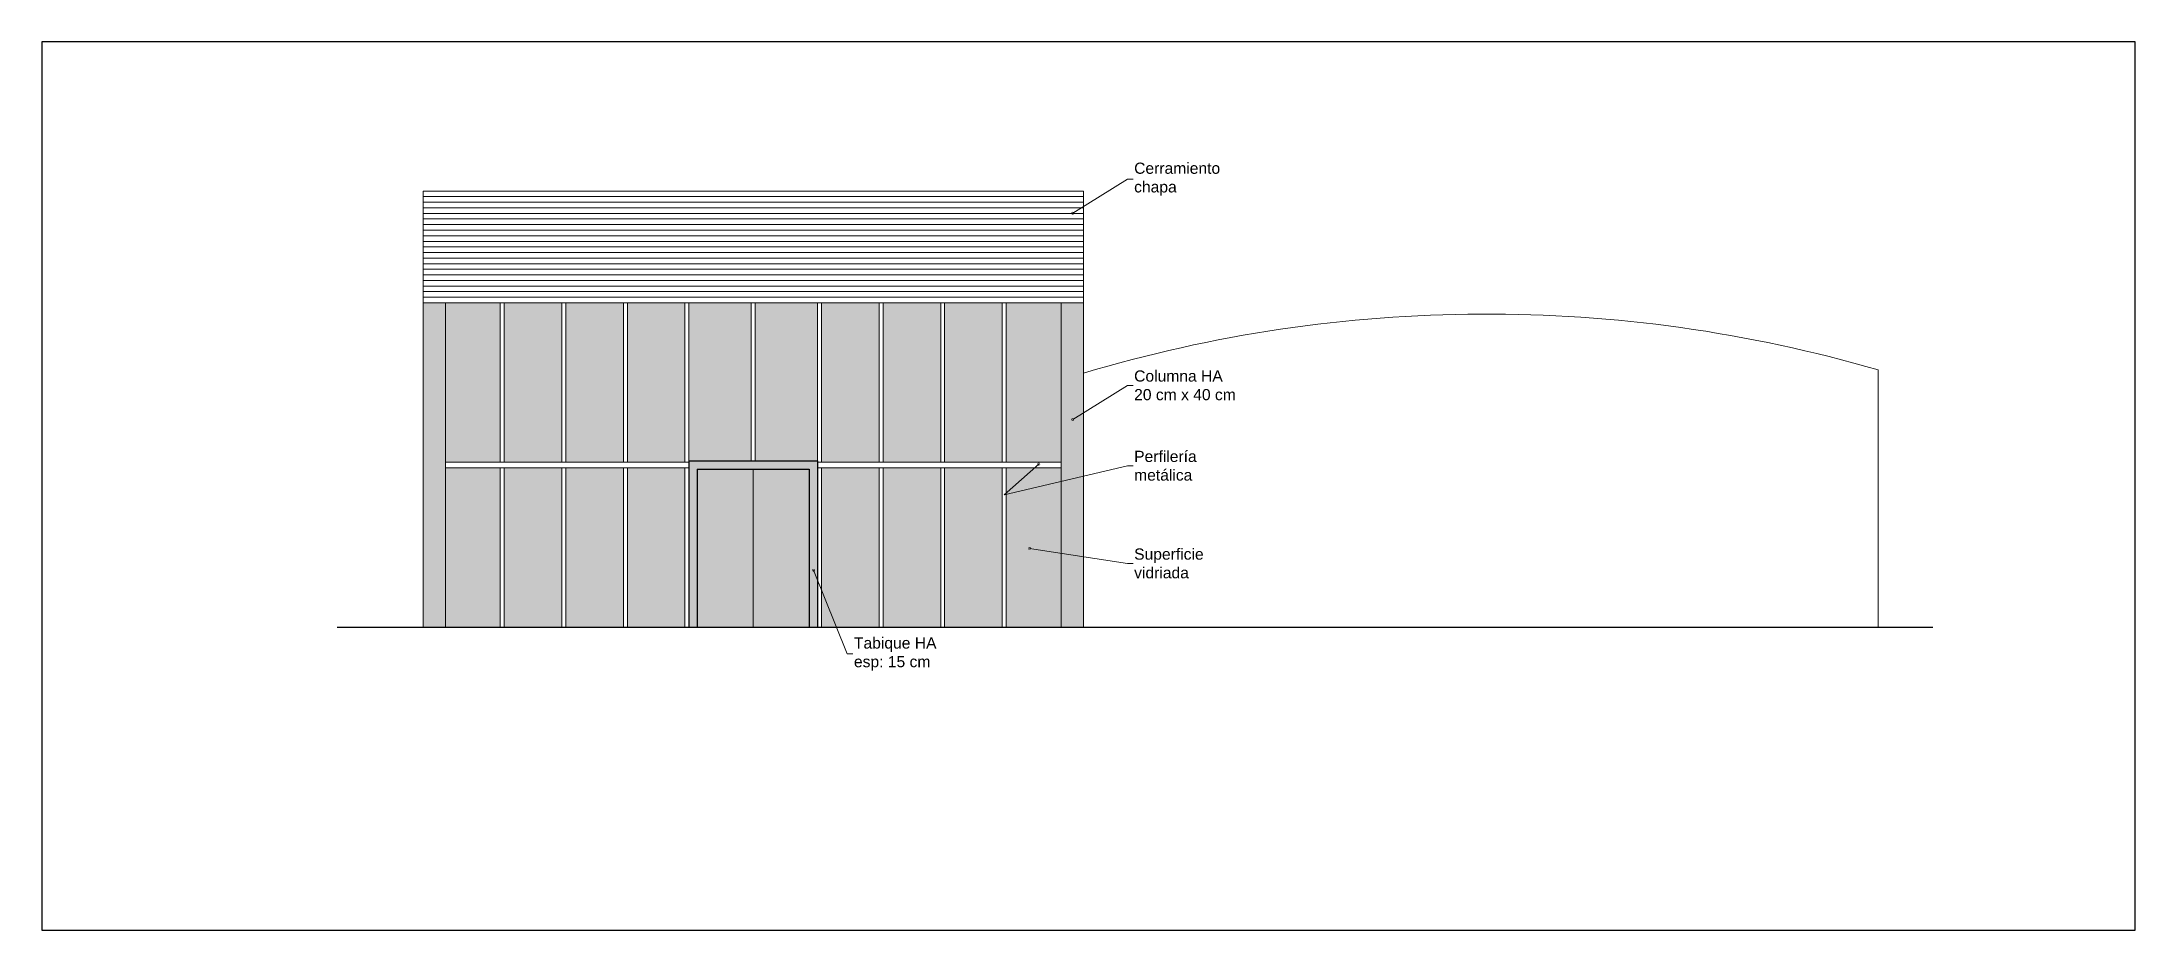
# Model space of a CAD drawing. Header units: millimetres. Extents: x 265 to 783, y -155 to 32.
# Drawn here: x 745.4 to 782.81, y -148.49 to -132.6 of the extents above; entities that cross this region are included whole.
import ezdxf
from ezdxf import colors
from ezdxf.entities.mleader import LeaderData, LeaderLine
from ezdxf.math import Vec2, Vec3

# ---------------------------------------------------------------- set-up
doc = ezdxf.new("R2010")
doc.units = ezdxf.units.MM
doc.header["$LTSCALE"] = 0.1
doc.header["$MEASUREMENT"] = 0
doc.linetypes.add('CONTINUA', pattern=[200, 100, 100])
for name, color, linetype, lineweight in [('00_ARQ_CHAPA', 4, 'CONTINUA', 13), ('00_ARQ_HORMIGON', 2, 'CONTINUA', 20), ('00_ARQ_VIDRIO', 4, 'CONTINUA', 20), ('00_ARQ_VISTA ADELANTE', 1, 'CONTINUA', 30), ('00_ARQ_VISTA ATRAS', 5, 'CONTINUA', 20), ('00_EST_TEXTO', 6, 'Continuous', 9), ('00_EST_Viga_Montante', 5, 'Continuous', 20)]:
    doc.layers.add(name, color=color, linetype=linetype, lineweight=lineweight)
doc.layers.add('00_EST_EXISTENTE', color=8, linetype='Continuous', lineweight=20, transparency=0.5)
doc.layers.add('00_EST_NoImprimir', color=1, linetype='Continuous', plot=False)
doc.styles.add('Arial20', font='arial.ttf', dxfattribs={"height": 0.2})

# ---------------------------------------------------------------- blocks, each defined once
blk = doc.blocks.new('_DotSmall')
at = {"color": 0, "linetype": 'ByBlock', "const_width": 0.5}
blk.add_lwpolyline([(-0.0625, 0, 1), (0.0625, 0, 1)], format="xyb", close=True, dxfattribs=at)

msp = doc.modelspace()

# ---------------------------------------------------------------- hatches: boundary and pattern name
at = {"layer": '00_ARQ_HORMIGON', "true_color": 0x9b9897, "transparency": 33554508}
h = msp.add_hatch(color=253, dxfattribs=at)
h.dxf.hatch_style = 1
h.paths.add_polyline_path([(752.216, -143.069), (752.616, -143.069), (752.616, -137.269), (752.216, -137.269)])
h.paths.add_polyline_path([(763.616, -143.069), (764.016, -143.069), (764.016, -137.269), (763.616, -137.269)])
at = {"layer": '00_ARQ_HORMIGON', "true_color": 0x9b9897, "transparency": 33554559}
h = msp.add_hatch(color=253, dxfattribs=at)
h.dxf.hatch_style = 1
h.paths.add_polyline_path([(757.116, -140.244), (759.116, -140.244), (759.116, -143.069), (759.266, -143.069), (759.266, -140.094), (756.966, -140.094), (756.966, -143.069), (757.116, -143.069)])
at = {"layer": '00_ARQ_VIDRIO', "true_color": 0x91f2ed, "transparency": 33554470}
h = msp.add_hatch(color=121, dxfattribs=at)
h.dxf.hatch_style = 1
h.paths.add_polyline_path([(752.616, -140.119), (753.596, -140.119), (753.596, -137.269), (752.616, -137.269)])
h.paths.add_polyline_path([(753.666, -140.119), (754.696, -140.119), (754.696, -137.269), (753.666, -137.269)])
h.paths.add_polyline_path([(754.766, -140.119), (755.796, -140.119), (755.796, -137.269), (754.766, -137.269)])
h.paths.add_polyline_path([(756.896, -137.269), (755.866, -137.269), (755.866, -140.119), (756.896, -140.119)])
h.paths.add_polyline_path([(758.081, -137.269), (756.966, -137.269), (756.966, -140.094), (758.081, -140.094)])
h.paths.add_polyline_path([(758.151, -140.094), (759.266, -140.094), (759.266, -137.269), (758.151, -137.269)])
h.paths.add_polyline_path([(759.336, -140.119), (760.366, -140.119), (760.366, -137.269), (759.336, -137.269)])
h.paths.add_polyline_path([(761.466, -137.269), (760.436, -137.269), (760.436, -140.119), (761.466, -140.119)])
h.paths.add_polyline_path([(761.536, -140.119), (762.566, -140.119), (762.566, -137.269), (761.536, -137.269)])
h.paths.add_polyline_path([(762.636, -140.119), (763.616, -140.119), (763.616, -137.269), (762.636, -137.269)])
h.paths.add_polyline_path([(762.636, -143.069), (763.616, -143.069), (763.616, -140.219), (762.636, -140.219)])
h.paths.add_polyline_path([(761.536, -143.069), (762.566, -143.069), (762.566, -140.219), (761.536, -140.219)])
h.paths.add_polyline_path([(760.436, -143.069), (761.466, -143.069), (761.466, -140.219), (760.436, -140.219)])
h.paths.add_polyline_path([(759.336, -143.069), (760.366, -143.069), (760.366, -140.219), (759.336, -140.219)])
h.paths.add_polyline_path([(756.896, -140.219), (755.866, -140.219), (755.866, -143.069), (756.896, -143.069)])
h.paths.add_polyline_path([(754.766, -143.069), (755.796, -143.069), (755.796, -140.219), (754.766, -140.219)])
h.paths.add_polyline_path([(754.696, -140.219), (753.666, -140.219), (753.666, -143.069), (754.696, -143.069)])
h.paths.add_polyline_path([(753.596, -140.219), (752.616, -140.219), (752.616, -143.069), (753.596, -143.069)])
h = msp.add_hatch(color=121, dxfattribs=at)
h.dxf.hatch_style = 1
h.paths.add_polyline_path([(758.116, -140.244), (757.116, -140.244), (757.116, -143.069), (758.116, -143.069)])
h.paths.add_polyline_path([(759.116, -140.244), (758.116, -140.244), (758.116, -143.069), (759.116, -143.069)])

# ---------------------------------------------------------------- linework, layer by layer
at = {"layer": '00_ARQ_CHAPA'}
for p, q in [((764.016, -135.369), (752.216, -135.369)), ((764.016, -135.469), (752.216, -135.469)), ((764.016, -135.569), (752.216, -135.569)), ((764.016, -135.669), (752.216, -135.669)), ((764.016, -135.769), (752.216, -135.769)), ((764.016, -135.869), (752.216, -135.869)), ((764.016, -135.969), (752.216, -135.969)), ((764.016, -136.069), (752.216, -136.069)), ((764.016, -136.169), (752.216, -136.169)), ((764.016, -136.269), (752.216, -136.269)), ((764.016, -136.369), (752.216, -136.369)), ((764.016, -136.469), (752.216, -136.469)), ((764.016, -136.569), (752.216, -136.569)), ((764.016, -136.669), (752.216, -136.669)), ((764.016, -136.769), (752.216, -136.769)), ((764.016, -136.869), (752.216, -136.869)), ((764.016, -136.969), (752.216, -136.969)), ((764.016, -137.069), (752.216, -137.069)), ((764.016, -137.169), (752.216, -137.169))]:
    msp.add_line(p, q, dxfattribs=at)
at = {"layer": '00_ARQ_VISTA ADELANTE'}
for p, q in [((756.966, -140.094), (759.266, -140.094)), ((756.966, -140.094), (756.966, -143.069)), ((757.116, -140.244), (757.116, -143.069)), ((757.116, -140.244), (759.116, -140.244)), ((759.116, -140.244), (759.116, -143.069)), ((759.266, -140.094), (759.266, -143.069)), ((750.682, -143.069), (779.195, -143.069))]:
    msp.add_line(p, q, dxfattribs=at)
at = {"layer": '00_ARQ_VISTA ATRAS'}
for p, q in [((752.216, -135.269), (764.016, -135.269)), ((752.216, -137.269), (752.216, -135.269)), ((764.016, -137.269), (764.016, -135.269)), ((752.216, -143.069), (752.216, -137.04)), ((764.016, -137.269), (752.216, -137.269)), ((752.616, -137.269), (752.616, -143.069)), ((752.616, -137.269), (763.616, -137.269)), ((753.596, -137.269), (753.596, -140.119)), ((753.666, -137.269), (753.666, -140.119)), ((754.696, -137.269), (754.696, -140.119)), ((754.766, -137.269), (754.766, -140.119)), ((755.796, -137.269), (755.796, -140.119)), ((755.866, -137.269), (755.866, -140.119)), ((756.896, -137.269), (756.896, -140.119)), ((756.966, -140.094), (756.966, -137.269)), ((758.081, -140.094), (758.081, -137.269)), ((758.151, -140.094), (758.151, -137.269)), ((759.266, -140.094), (759.266, -137.269)), ((759.336, -137.269), (759.336, -140.119)), ((760.366, -137.269), (760.366, -140.119)), ((760.436, -137.269), (760.436, -140.119)), ((761.466, -137.269), (761.466, -140.119)), ((761.536, -137.269), (761.536, -140.119)), ((762.566, -137.269), (762.566, -140.119)), ((762.636, -137.269), (762.636, -140.119)), ((763.616, -137.269), (763.616, -143.069)), ((764.016, -143.069), (764.016, -137.04)), ((752.616, -140.119), (756.966, -140.119)), ((752.616, -140.219), (756.966, -140.219)), ((753.596, -140.219), (753.596, -143.069)), ((753.666, -140.219), (753.666, -143.069)), ((754.696, -140.219), (754.696, -143.069)), ((754.766, -140.219), (754.766, -143.069)), ((755.796, -140.219), (755.796, -143.069)), ((755.866, -140.219), (755.866, -143.069)), ((756.896, -140.219), (756.896, -143.069)), ((756.966, -140.219), (756.966, -143.069)), ((758.116, -140.244), (758.116, -143.069)), ((759.266, -140.119), (763.616, -140.119)), ((759.266, -140.219), (763.616, -140.219)), ((759.266, -140.219), (759.266, -143.069)), ((759.336, -140.219), (759.336, -143.069)), ((760.366, -140.219), (760.366, -143.069)), ((760.436, -140.219), (760.436, -143.069)), ((761.466, -140.219), (761.466, -143.069)), ((761.536, -140.219), (761.536, -143.069)), ((762.566, -140.219), (762.566, -143.069)), ((762.636, -140.219), (762.636, -143.069))]:
    msp.add_line(p, q, dxfattribs=at)
at = {"layer": '00_EST_EXISTENTE'}
msp.add_line((778.216, -143.069), (778.216, -138.469), dxfattribs=at)
msp.add_arc((771.216, -162.469), 25, 73.7398, 106.7383, dxfattribs=at)
at = {"layer": '00_EST_NoImprimir'}
msp.add_lwpolyline([(745.404, -148.488), (782.809, -148.488), (782.809, -132.601), (745.404, -132.601)], close=True, dxfattribs=at)
at = {"layer": '00_EST_Viga_Montante'}
msp.add_line((764.016, -136.43), (764.016, -137.04), dxfattribs=at)

# ---------------------------------------------------------------- leaders
at = {"layer": '00_EST_TEXTO'}
ml = msp.add_multileader_mtext('Standard', dxfattribs=at)
ml.set_content('Cerramiento\\Pchapa', color=2, style='Arial20')
ml.set_leader_properties(color=256, linetype='ByLayer', lineweight=-1)
ml.set_arrow_properties(name='DOTSMALL')
ml.build(insert=Vec2(0, 0))
ml.multileader.update_dxf_attribs({"text_left_attachment_type": 2, "text_right_attachment_type": 2, "dogleg_length": 0.1, "arrow_head_size": 0.08})
ctx = ml.context
ctx.base_point, ctx.char_height, ctx.arrow_head_size, ctx.landing_gap_size, ctx.plane_origin = Vec3(764.902, -135.057), 0.2, 0.08, 0.02, Vec3(763.825, -135.666)
ctx.left_attachment, ctx.right_attachment = 2, 2
notes = []
notes.append((ctx, [(0, (1, 1, 0), (764.802, -135.057), (1, 0), 0.1, [(0, [(763.825, -135.666)], 0, [])])]))
ctx.mtext.insert, ctx.mtext.flow_direction = Vec3(764.922, -134.761), 5
ml = msp.add_multileader_mtext('Standard', dxfattribs=at)
ml.set_content('Columna HA\\P20 cm x 40 cm', color=2, style='Arial20')
ml.set_leader_properties(color=256, linetype='ByLayer', lineweight=-1)
ml.set_arrow_properties(name='DOTSMALL')
ml.build(insert=Vec2(0, 0))
ml.multileader.update_dxf_attribs({"text_left_attachment_type": 2, "text_right_attachment_type": 2, "dogleg_length": 0.1, "arrow_head_size": 0.08})
ctx = ml.context
ctx.base_point, ctx.char_height, ctx.arrow_head_size, ctx.landing_gap_size, ctx.plane_origin = Vec3(764.902, -138.748), 0.2, 0.08, 0.02, Vec3(763.825, -139.356)
ctx.left_attachment, ctx.right_attachment = 2, 2
notes.append((ctx, [(0, (1, 1, 0), (764.802, -138.748), (1, 0), 0.1, [(0, [(763.825, -139.356)], 0, [])])]))
ctx.mtext.insert, ctx.mtext.flow_direction = Vec3(764.922, -138.477), 5
ml = msp.add_multileader_mtext('Standard', dxfattribs=at)
ml.set_content('Perfilería\\Pmetálica', color=2, style='Arial20')
ml.set_leader_properties(color=256, linetype='ByLayer', lineweight=-1)
ml.set_arrow_properties(name='DOTSMALL')
ml.build(insert=Vec2(0, 0))
ml.multileader.update_dxf_attribs({"text_left_attachment_type": 2, "text_right_attachment_type": 2, "dogleg_length": 0.1, "arrow_head_size": 0.08})
ctx = ml.context
ctx.base_point, ctx.char_height, ctx.arrow_head_size, ctx.landing_gap_size, ctx.plane_origin = Vec3(764.902, -140.185), 0.2, 0.08, 0.02, Vec3(763.825, -140.794)
ctx.left_attachment, ctx.right_attachment = 2, 2
notes.append((ctx, [(0, (1, 1, 0), (764.802, -140.185), (1, 0), 0.1, [(1, [(763.218, -140.153), (762.599, -140.701)], 0, [])])]))
ctx.mtext.insert, ctx.mtext.flow_direction = Vec3(764.922, -139.915), 5
ml = msp.add_multileader_mtext('Standard', dxfattribs=at)
ml.set_content('Superficie\\Pvidriada', color=2, style='Arial20')
ml.set_leader_properties(color=256, linetype='ByLayer', lineweight=-1)
ml.set_arrow_properties(name='DOTSMALL')
ml.build(insert=Vec2(0, 0))
ml.multileader.update_dxf_attribs({"text_left_attachment_type": 2, "text_right_attachment_type": 2, "dogleg_length": 0.1, "arrow_head_size": 0.08})
ctx = ml.context
ctx.base_point, ctx.char_height, ctx.arrow_head_size, ctx.landing_gap_size, ctx.plane_origin = Vec3(764.902, -141.932), 0.2, 0.08, 0.02, Vec3(763.825, -142.54)
ctx.left_attachment, ctx.right_attachment = 2, 2
notes.append((ctx, [(0, (1, 1, 0), (764.802, -141.932), (1, 0), 0.1, [(0, [(763.054, -141.66)], 0, [])])]))
ctx.mtext.insert, ctx.mtext.flow_direction = Vec3(764.922, -141.662), 5
ml = msp.add_multileader_mtext('Standard', dxfattribs=at)
ml.set_content('Tabique HA\\Pesp: 15 cm', color=2, style='Arial20')
ml.set_leader_properties(color=256, linetype='ByLayer', lineweight=-1)
ml.set_arrow_properties(name='DOTSMALL')
ml.build(insert=Vec2(0, 0))
ml.multileader.update_dxf_attribs({"text_left_attachment_type": 2, "text_right_attachment_type": 2, "dogleg_length": 0.1, "arrow_head_size": 0.08})
ctx = ml.context
ctx.base_point, ctx.char_height, ctx.arrow_head_size, ctx.landing_gap_size, ctx.plane_origin = Vec3(759.895, -143.547), 0.2, 0.08, 0.02, Vec3(759.116, -143.069)
ctx.left_attachment, ctx.right_attachment = 2, 2
notes.append((ctx, [(0, (1, 1, 0), (759.795, -143.547), (1, 0), 0.1, [(0, [(759.195, -142.052)], 0, [])])]))
ctx.mtext.insert, ctx.mtext.width, ctx.mtext.flow_direction = Vec3(759.915, -143.252), 1.4693, 5
for ctx, leaders in notes:
    for number, flags, end, landing, length, lines in leaders:
        leader = LeaderData()
        leader.index, (leader.has_last_leader_line, leader.has_dogleg_vector, leader.attachment_direction) = number, flags
        leader.last_leader_point, leader.dogleg_vector, leader.dogleg_length = Vec3(end), Vec3(landing), length
        for number, points, colour, breaks in lines:
            line = LeaderLine()
            line.index, line.vertices, line.color, line.breaks = number, Vec3.list(points), colors.encode_raw_color(colour), breaks
            leader.lines.append(line)
        ctx.leaders.append(leader)

doc.saveas('drawing.dxf')
